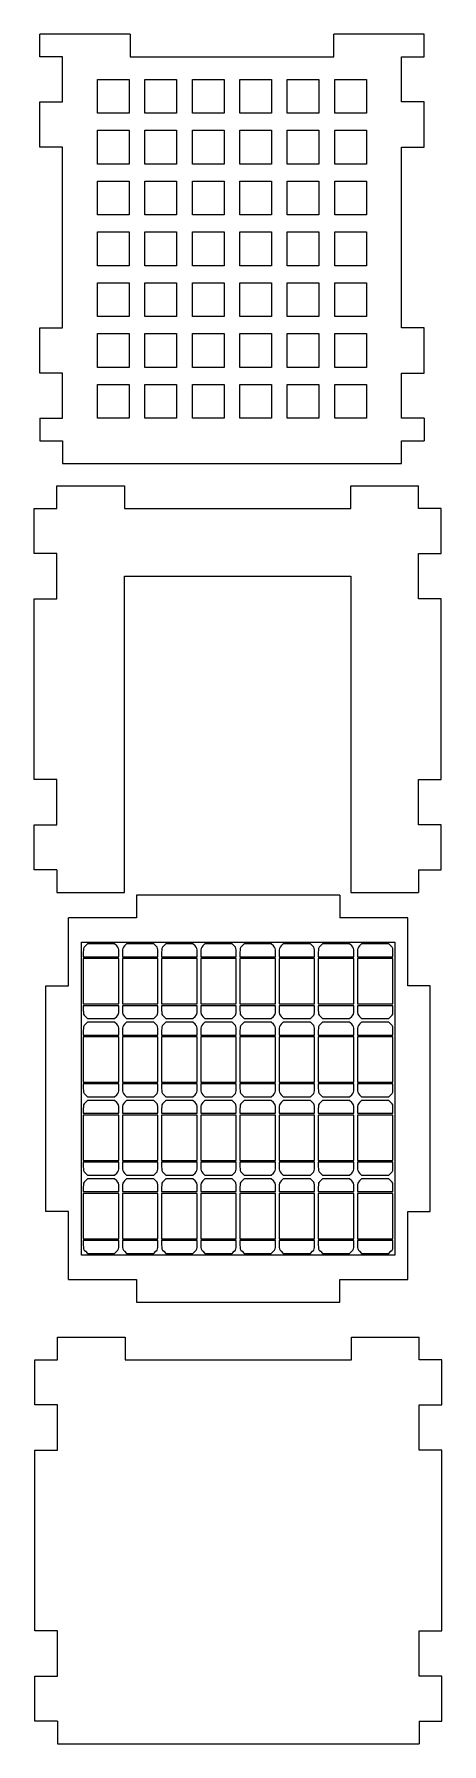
# Model space of a CAD drawing. Header units: millimetres. Extents: x 65 to 155, y -34 to 344.
import ezdxf

# ---------------------------------------------------------------- set-up
doc = ezdxf.new("R2010")
doc.units = ezdxf.units.MM
doc.layers.add('Livello_1', color=7, linetype='CONTINUOUS')

msp = doc.modelspace()

# ---------------------------------------------------------------- linework, layer by layer
at = {"layer": 'Livello_1', "color": 7}
for p, q in [((86.549525, 344.469605), (66.549512, 344.469605)), ((66.549512, 339.469615), (66.549512, 344.469605)), ((86.549525, 344.469605), (86.549525, 339.469615)), ((151.54953, 344.469605), (131.54951, 344.469605)), ((131.54951, 339.469615), (131.54951, 344.469605)), ((151.54953, 339.469615), (151.54953, 344.469605)), ((71.549528, 339.469615), (66.549512, 339.469615)), ((71.549528, 329.469609), (71.549528, 339.469615)), ((86.549525, 339.469615), (131.54951, 339.469615)), ((146.54951, 329.469609), (146.54951, 339.469615)), ((146.54951, 339.469615), (151.54953, 339.469615)), ((79.299005, 334.471244), (86.298995, 334.471244)), ((79.299005, 326.971268), (79.299005, 334.471244)), ((86.298995, 334.471244), (86.298995, 326.971268)), ((89.798981, 334.471244), (96.798972, 334.471244)), ((89.798981, 326.971268), (89.798981, 334.471244)), ((96.798972, 334.471244), (96.798972, 326.971268)), ((100.298984, 334.471244), (107.298975, 334.471244)), ((100.298984, 326.971268), (100.298984, 334.471244)), ((107.298975, 334.471244), (107.298975, 326.971268)), ((110.798934, 334.471244), (117.798925, 334.471244)), ((110.798934, 326.971268), (110.798934, 334.471244)), ((117.798925, 334.471244), (117.798925, 326.971268)), ((121.29891, 334.471244), (128.298901, 334.471244)), ((121.29891, 326.971268), (121.29891, 334.471244)), ((128.298901, 334.471244), (128.298901, 326.971268)), ((131.798886, 334.471244), (138.798877, 334.471244)), ((131.798886, 326.971268), (131.798886, 334.471244)), ((138.798877, 334.471244), (138.798877, 326.971268)), ((66.549512, 319.469602), (66.549512, 329.469609)), ((66.549512, 329.469609), (71.549528, 329.469609)), ((151.54953, 329.469609), (146.54951, 329.469609)), ((151.54953, 319.469602), (151.54953, 329.469609)), ((86.298995, 326.971268), (79.299005, 326.971268)), ((96.798972, 326.971268), (89.798981, 326.971268)), ((107.298975, 326.971268), (100.298984, 326.971268)), ((117.798925, 326.971268), (110.798934, 326.971268)), ((128.298901, 326.971268), (121.29891, 326.971268)), ((138.798877, 326.971268), (131.798886, 326.971268)), ((79.299005, 323.221175), (86.298995, 323.221175)), ((79.299005, 315.721199), (79.299005, 323.221175)), ((86.298995, 323.221175), (86.298995, 315.721199)), ((89.798981, 323.221175), (96.798972, 323.221175)), ((89.798981, 315.721199), (89.798981, 323.221175)), ((96.798972, 323.221175), (96.798972, 315.721199)), ((100.298984, 323.221175), (107.298975, 323.221175)), ((100.298984, 315.721199), (100.298984, 323.221175)), ((107.298975, 323.221175), (107.298975, 315.721199)), ((110.798934, 323.221175), (117.798925, 323.221175)), ((110.798934, 315.721199), (110.798934, 323.221175)), ((117.798925, 323.221175), (117.798925, 315.721199)), ((121.29891, 323.221175), (128.298901, 323.221175)), ((121.29891, 315.721199), (121.29891, 323.221175)), ((128.298901, 323.221175), (128.298901, 315.721199)), ((131.798886, 323.221175), (138.798877, 323.221175)), ((131.798886, 315.721199), (131.798886, 323.221175)), ((138.798877, 323.221175), (138.798877, 315.721199)), ((71.549528, 319.469602), (66.549512, 319.469602)), ((71.549528, 279.469603), (71.549528, 319.469602)), ((146.54951, 279.469603), (146.54951, 319.469602)), ((146.54951, 319.469602), (151.54953, 319.469602)), ((86.298995, 315.721199), (79.299005, 315.721199)), ((96.798972, 315.721199), (89.798981, 315.721199)), ((107.298975, 315.721199), (100.298984, 315.721199)), ((117.798925, 315.721199), (110.798934, 315.721199)), ((128.298901, 315.721199), (121.29891, 315.721199)), ((138.798877, 315.721199), (131.798886, 315.721199)), ((79.299005, 311.97137), (86.298995, 311.97137)), ((79.299005, 304.471394), (79.299005, 311.97137)), ((86.298995, 311.97137), (86.298995, 304.471394)), ((89.798981, 311.97137), (96.798972, 311.97137)), ((89.798981, 304.471394), (89.798981, 311.97137)), ((96.798972, 311.97137), (96.798972, 304.471394)), ((100.298984, 311.97137), (107.298975, 311.97137)), ((100.298984, 304.471394), (100.298984, 311.97137)), ((107.298975, 311.97137), (107.298975, 304.471394)), ((110.798934, 311.97137), (117.798925, 311.97137)), ((110.798934, 304.471394), (110.798934, 311.97137)), ((117.798925, 311.97137), (117.798925, 304.471394)), ((121.29891, 311.97137), (128.298901, 311.97137)), ((121.29891, 304.471394), (121.29891, 311.97137)), ((128.298901, 311.97137), (128.298901, 304.471394)), ((131.798886, 311.97137), (138.798877, 311.97137)), ((131.798886, 304.471394), (131.798886, 311.97137)), ((138.798877, 311.97137), (138.798877, 304.471394)), ((86.298995, 304.471394), (79.299005, 304.471394)), ((96.798972, 304.471394), (89.798981, 304.471394)), ((107.298975, 304.471394), (100.298984, 304.471394)), ((117.798925, 304.471394), (110.798934, 304.471394)), ((128.298901, 304.471394), (121.29891, 304.471394)), ((138.798877, 304.471394), (131.798886, 304.471394)), ((79.299005, 300.721301), (86.298995, 300.721301)), ((79.299005, 293.221325), (79.299005, 300.721301)), ((86.298995, 300.721301), (86.298995, 293.221325)), ((89.798981, 300.721301), (96.798972, 300.721301)), ((89.798981, 293.221325), (89.798981, 300.721301)), ((96.798972, 300.721301), (96.798972, 293.221325)), ((100.298984, 300.721301), (107.298975, 300.721301)), ((100.298984, 293.221325), (100.298984, 300.721301)), ((107.298975, 300.721301), (107.298975, 293.221325)), ((110.798934, 300.721301), (117.798925, 300.721301)), ((110.798934, 293.221325), (110.798934, 300.721301)), ((117.798925, 300.721301), (117.798925, 293.221325)), ((121.29891, 300.721301), (128.298901, 300.721301)), ((121.29891, 293.221325), (121.29891, 300.721301)), ((128.298901, 300.721301), (128.298901, 293.221325)), ((131.798886, 300.721301), (138.798877, 300.721301)), ((131.798886, 293.221325), (131.798886, 300.721301)), ((138.798877, 300.721301), (138.798877, 293.221325)), ((86.298995, 293.221325), (79.299005, 293.221325)), ((96.798972, 293.221325), (89.798981, 293.221325)), ((107.298975, 293.221325), (100.298984, 293.221325)), ((117.798925, 293.221325), (110.798934, 293.221325)), ((128.298901, 293.221325), (121.29891, 293.221325)), ((138.798877, 293.221325), (131.798886, 293.221325)), ((79.299005, 289.471338), (86.298995, 289.471338)), ((79.299005, 281.971362), (79.299005, 289.471338)), ((86.298995, 289.471338), (86.298995, 281.971362)), ((89.798981, 289.471338), (96.798972, 289.471338)), ((89.798981, 281.971362), (89.798981, 289.471338)), ((96.798972, 289.471338), (96.798972, 281.971362)), ((100.298984, 289.471338), (107.298975, 289.471338)), ((100.298984, 281.971362), (100.298984, 289.471338)), ((107.298975, 289.471338), (107.298975, 281.971362)), ((110.798934, 289.471338), (117.798925, 289.471338)), ((110.798934, 281.971362), (110.798934, 289.471338)), ((117.798925, 289.471338), (117.798925, 281.971362)), ((121.29891, 289.471338), (128.298901, 289.471338)), ((121.29891, 281.971362), (121.29891, 289.471338)), ((128.298901, 289.471338), (128.298901, 281.971362)), ((131.798886, 289.471338), (138.798877, 289.471338)), ((131.798886, 281.971362), (131.798886, 289.471338)), ((138.798877, 289.471338), (138.798877, 281.971362)), ((86.298995, 281.971362), (79.299005, 281.971362)), ((96.798972, 281.971362), (89.798981, 281.971362)), ((107.298975, 281.971362), (100.298984, 281.971362)), ((117.798925, 281.971362), (110.798934, 281.971362)), ((128.298901, 281.971362), (121.29891, 281.971362)), ((138.798877, 281.971362), (131.798886, 281.971362)), ((66.549512, 269.469597), (66.549512, 279.469603)), ((66.549512, 279.469603), (71.549528, 279.469603)), ((79.299005, 278.221348), (86.298995, 278.221348)), ((79.299005, 270.721372), (79.299005, 278.221348)), ((86.298995, 278.221348), (86.298995, 270.721372)), ((89.798981, 278.221348), (96.798972, 278.221348)), ((89.798981, 270.721372), (89.798981, 278.221348)), ((96.798972, 278.221348), (96.798972, 270.721372)), ((100.298984, 278.221348), (107.298975, 278.221348)), ((100.298984, 270.721372), (100.298984, 278.221348)), ((107.298975, 278.221348), (107.298975, 270.721372)), ((110.798934, 278.221348), (117.798925, 278.221348)), ((110.798934, 270.721372), (110.798934, 278.221348)), ((117.798925, 278.221348), (117.798925, 270.721372)), ((121.29891, 278.221348), (128.298901, 278.221348)), ((121.29891, 270.721372), (121.29891, 278.221348)), ((128.298901, 278.221348), (128.298901, 270.721372)), ((131.798886, 278.221348), (138.798877, 278.221348)), ((131.798886, 270.721372), (131.798886, 278.221348)), ((138.798877, 278.221348), (138.798877, 270.721372)), ((151.54953, 279.469603), (146.54951, 279.469603)), ((151.54953, 269.469597), (151.54953, 279.469603)), ((71.549528, 269.469597), (66.549512, 269.469597)), ((71.549528, 259.469591), (71.549528, 269.469597)), ((86.298995, 270.721372), (79.299005, 270.721372)), ((96.798972, 270.721372), (89.798981, 270.721372)), ((107.298975, 270.721372), (100.298984, 270.721372)), ((117.798925, 270.721372), (110.798934, 270.721372)), ((128.298901, 270.721372), (121.29891, 270.721372)), ((138.798877, 270.721372), (131.798886, 270.721372)), ((146.54951, 259.469591), (146.54951, 269.469597)), ((146.54951, 269.469597), (151.54953, 269.469597)), ((79.299005, 266.971358), (86.298995, 266.971358)), ((79.299005, 259.471382), (79.299005, 266.971358)), ((86.298995, 266.971358), (86.298995, 259.471382)), ((89.798981, 266.971358), (96.798972, 266.971358)), ((89.798981, 259.471382), (89.798981, 266.971358)), ((96.798972, 266.971358), (96.798972, 259.471382)), ((100.298984, 266.971358), (107.298975, 266.971358)), ((100.298984, 259.471382), (100.298984, 266.971358)), ((107.298975, 266.971358), (107.298975, 259.471382)), ((110.798934, 266.971358), (117.798925, 266.971358)), ((110.798934, 259.471382), (110.798934, 266.971358)), ((117.798925, 266.971358), (117.798925, 259.471382)), ((121.29891, 266.971358), (128.298901, 266.971358)), ((121.29891, 259.471382), (121.29891, 266.971358)), ((128.298901, 266.971358), (128.298901, 259.471382)), ((131.798886, 266.971358), (138.798877, 266.971358)), ((131.798886, 259.471382), (131.798886, 266.971358)), ((138.798877, 266.971358), (138.798877, 259.471382)), ((66.549512, 259.469591), (71.549528, 259.469591)), ((66.549512, 259.469591), (66.549512, 254.469601)), ((86.298995, 259.471382), (79.299005, 259.471382)), ((96.798972, 259.471382), (89.798981, 259.471382)), ((107.298975, 259.471382), (100.298984, 259.471382)), ((117.798925, 259.471382), (110.798934, 259.471382)), ((128.298901, 259.471382), (121.29891, 259.471382)), ((138.798877, 259.471382), (131.798886, 259.471382)), ((151.54953, 259.469591), (146.54951, 259.469591)), ((151.54953, 259.469591), (151.54953, 254.469601)), ((66.549512, 254.469601), (71.549528, 254.469601)), ((71.549528, 254.469601), (71.549528, 249.469611)), ((146.54951, 254.469601), (151.54953, 254.469601)), ((146.54951, 249.469611), (146.54951, 254.469601)), ((71.549528, 249.469611), (146.54951, 249.469611)), ((70.32972, 244.53791), (85.329716, 244.53791)), ((70.32972, 239.537893), (70.32972, 244.53791)), ((85.329716, 244.53791), (85.329716, 239.537893)), ((135.32969, 244.53791), (150.32972, 244.53791)), ((135.32969, 239.537893), (135.32969, 244.53791)), ((150.32972, 239.537893), (150.32972, 244.53791)), ((65.329704, 229.537914), (65.329704, 239.537893)), ((65.329704, 239.537893), (70.32972, 239.537893)), ((85.329716, 239.537893), (135.32969, 239.537893)), ((155.32971, 239.537893), (150.32972, 239.537893)), ((155.32971, 229.537914), (155.32971, 239.537893)), ((70.32972, 229.537914), (65.329704, 229.537914)), ((70.32972, 219.537907), (70.32972, 229.537914)), ((150.32972, 219.537907), (150.32972, 229.537914)), ((150.32972, 229.537914), (155.32971, 229.537914)), ((85.329716, 154.53791), (85.329716, 224.537897)), ((85.329716, 224.537897), (135.32969, 224.537897)), ((135.32969, 224.537897), (135.32969, 154.53791)), ((65.329704, 179.53791), (65.329704, 219.537907)), ((65.329704, 219.537907), (70.32972, 219.537907)), ((155.32971, 219.537907), (150.32972, 219.537907)), ((155.32971, 179.53791), (155.32971, 219.537907)), ((70.32972, 179.53791), (65.329704, 179.53791)), ((70.32972, 169.5379), (70.32972, 179.53791)), ((150.32972, 169.5379), (150.32972, 179.53791)), ((150.32972, 179.53791), (155.32971, 179.53791)), ((65.329704, 159.5379), (65.329704, 169.5379)), ((65.329704, 169.5379), (70.32972, 169.5379)), ((155.32971, 169.5379), (150.32972, 169.5379)), ((155.32971, 159.5379), (155.32971, 169.5379)), ((70.32972, 159.5379), (65.329704, 159.5379)), ((70.32972, 159.5379), (70.32972, 154.53791)), ((150.32972, 159.5379), (155.32971, 159.5379)), ((150.32972, 159.5379), (150.32972, 154.53791)), ((70.32972, 154.53791), (85.329716, 154.53791)), ((132.92047, 153.92476), (87.92048, 153.92476)), ((87.92048, 153.92476), (87.92048, 148.92477)), ((132.92047, 153.92476), (132.92047, 148.92477)), ((135.32969, 154.53791), (150.32972, 154.53791)), ((72.92046, 133.92478), (72.92046, 148.92477)), ((87.92048, 148.92477), (72.92046, 148.92477)), ((147.92047, 148.92477), (132.92047, 148.92477)), ((147.92047, 133.92478), (147.92047, 148.92477)), ((75.774653, 108.92477), (75.774653, 143.57041)), ((75.774653, 143.57041), (110.42028, 143.57041)), ((76.180653, 141.28327), (76.180653, 140.32239)), ((76.180653, 140.32239), (80.105373, 140.32239)), ((77.100933, 143.16441), (76.640813, 142.70427)), ((80.105373, 143.16441), (77.100933, 143.16441)), ((83.109783, 143.16441), (80.105373, 143.16441)), ((80.105373, 140.32239), (84.030073, 140.32239)), ((83.569923, 142.70427), (83.109783, 143.16441)), ((84.030073, 140.32239), (84.030073, 141.28327)), ((84.842063, 141.28327), (84.842063, 140.32239)), ((84.842063, 140.32239), (88.766763, 140.32239)), ((85.762353, 143.16441), (85.302203, 142.70427)), ((88.766763, 143.16441), (85.762353, 143.16441)), ((91.771203, 143.16441), (88.766763, 143.16441)), ((88.766763, 140.32239), (92.691463, 140.32239)), ((92.231343, 142.70427), (91.771203, 143.16441)), ((92.691463, 140.32239), (92.691463, 141.28327)), ((93.503483, 141.28327), (93.503483, 140.32239)), ((93.503483, 140.32239), (97.428173, 140.32239)), ((94.423763, 143.16441), (93.963623, 142.70427)), ((97.428173, 143.16441), (94.423763, 143.16441)), ((100.43259, 143.16441), (97.428173, 143.16441)), ((97.428173, 140.32239), (101.35287, 140.32239)), ((100.89275, 142.70427), (100.43259, 143.16441)), ((101.35287, 140.32239), (101.35287, 141.28327)), ((102.16489, 141.28327), (102.16489, 140.32239)), ((102.16489, 140.32239), (106.08959, 140.32239)), ((103.08517, 143.16441), (102.62503, 142.70427)), ((106.08959, 143.16441), (103.08517, 143.16441)), ((109.09402, 143.16441), (106.08959, 143.16441)), ((106.08959, 140.32239), (110.01429, 140.32239)), ((109.55417, 142.70427), (109.09402, 143.16441)), ((110.01429, 140.32239), (110.01429, 141.28327)), ((110.42028, 143.57041), (145.06592, 143.57041)), ((110.8263, 141.28327), (110.8263, 140.32239)), ((110.8263, 140.32239), (114.751, 140.32239)), ((111.74657, 143.16441), (111.28642, 142.70427)), ((114.751, 143.16441), (111.74657, 143.16441)), ((117.75542, 143.16441), (114.751, 143.16441)), ((114.751, 140.32239), (118.6757, 140.32239)), ((118.21556, 142.70427), (117.75542, 143.16441)), ((118.6757, 140.32239), (118.6757, 141.28327)), ((119.48772, 141.28327), (119.48772, 140.32239)), ((119.48772, 140.32239), (123.41239, 140.32239)), ((120.40798, 143.16441), (119.94784, 142.70427)), ((123.41239, 143.16441), (120.40798, 143.16441)), ((126.41683, 143.16441), (123.41239, 143.16441)), ((123.41239, 140.32239), (127.33712, 140.32239)), ((126.87697, 142.70427), (126.41683, 143.16441)), ((127.33712, 140.32239), (127.33712, 141.28327)), ((128.14911, 141.28327), (128.14911, 140.32239)), ((128.14911, 140.32239), (132.07383, 140.32239)), ((129.06939, 143.16441), (128.60925, 142.70427)), ((132.07383, 143.16441), (129.06939, 143.16441)), ((135.07825, 143.16441), (132.07383, 143.16441)), ((132.07383, 140.32239), (135.99851, 140.32239)), ((135.53839, 142.70427), (135.07825, 143.16441)), ((135.99851, 140.32239), (135.99851, 141.28327)), ((136.81052, 141.28327), (136.81052, 140.32239)), ((136.81052, 140.32239), (140.73522, 140.32239)), ((137.73081, 143.16441), (137.27067, 142.70427)), ((140.73522, 143.16441), (137.73081, 143.16441)), ((143.73966, 143.16441), (140.73522, 143.16441)), ((140.73522, 140.32239), (144.65992, 140.32239)), ((144.19978, 142.70427), (143.73966, 143.16441)), ((144.65992, 140.32239), (144.65992, 141.28327)), ((145.06592, 143.57041), (145.06592, 108.92477)), ((80.105373, 139.91639), (76.180653, 139.91639)), ((76.180653, 139.91639), (76.180653, 134.90902)), ((84.030073, 139.91639), (80.105373, 139.91639)), ((84.030073, 134.90902), (84.030073, 139.91639)), ((88.766763, 139.91639), (84.842063, 139.91639)), ((84.842063, 139.91639), (84.842063, 134.90902)), ((92.691463, 139.91639), (88.766763, 139.91639)), ((92.691463, 134.90902), (92.691463, 139.91639)), ((97.428173, 139.91639), (93.503483, 139.91639)), ((93.503483, 139.91639), (93.503483, 134.90902)), ((101.35287, 139.91639), (97.428173, 139.91639)), ((101.35287, 134.90902), (101.35287, 139.91639)), ((106.08959, 139.91639), (102.16489, 139.91639)), ((102.16489, 139.91639), (102.16489, 134.90902)), ((110.01429, 139.91639), (106.08959, 139.91639)), ((110.01429, 134.90902), (110.01429, 139.91639)), ((114.751, 139.91639), (110.8263, 139.91639)), ((110.8263, 139.91639), (110.8263, 134.90902)), ((118.6757, 139.91639), (114.751, 139.91639)), ((118.6757, 134.90902), (118.6757, 139.91639)), ((123.41239, 139.91639), (119.48772, 139.91639)), ((119.48772, 139.91639), (119.48772, 134.90902)), ((127.33712, 139.91639), (123.41239, 139.91639)), ((127.33712, 134.90902), (127.33712, 139.91639)), ((132.07383, 139.91639), (128.14911, 139.91639)), ((128.14911, 139.91639), (128.14911, 134.90902)), ((135.99851, 139.91639), (132.07383, 139.91639)), ((135.99851, 134.90902), (135.99851, 139.91639)), ((140.73522, 139.91639), (136.81052, 139.91639)), ((136.81052, 139.91639), (136.81052, 134.90902)), ((144.65992, 139.91639), (140.73522, 139.91639)), ((144.65992, 134.90902), (144.65992, 139.91639)), ((67.92047, 83.92477), (67.92047, 133.92478)), ((67.92047, 133.92478), (72.92046, 133.92478)), ((76.180653, 134.90902), (76.180653, 129.90162)), ((84.030073, 129.90162), (84.030073, 134.90902)), ((84.842063, 134.90902), (84.842063, 129.90162)), ((92.691463, 129.90162), (92.691463, 134.90902)), ((93.503483, 134.90902), (93.503483, 129.90162)), ((101.35287, 129.90162), (101.35287, 134.90902)), ((102.16489, 134.90902), (102.16489, 129.90162)), ((110.01429, 129.90162), (110.01429, 134.90902)), ((110.8263, 134.90902), (110.8263, 129.90162)), ((118.6757, 129.90162), (118.6757, 134.90902)), ((119.48772, 134.90902), (119.48772, 129.90162)), ((127.33712, 129.90162), (127.33712, 134.90902)), ((128.14911, 134.90902), (128.14911, 129.90162)), ((135.99851, 129.90162), (135.99851, 134.90902)), ((136.81052, 134.90902), (136.81052, 129.90162)), ((144.65992, 129.90162), (144.65992, 134.90902)), ((152.92046, 133.92478), (147.92047, 133.92478)), ((152.92046, 83.92477), (152.92046, 133.92478)), ((76.180653, 129.90162), (80.105373, 129.90162)), ((80.105373, 129.49562), (76.180653, 129.49562)), ((76.180653, 129.49562), (76.180653, 128.53474)), ((80.105373, 129.90162), (84.030073, 129.90162)), ((84.030073, 129.49562), (80.105373, 129.49562)), ((84.030073, 128.53474), (84.030073, 129.49562)), ((84.842063, 129.90162), (88.766763, 129.90162)), ((88.766763, 129.49562), (84.842063, 129.49562)), ((84.842063, 129.49562), (84.842063, 128.53474)), ((88.766763, 129.90162), (92.691463, 129.90162)), ((92.691463, 129.49562), (88.766763, 129.49562)), ((92.691463, 128.53474), (92.691463, 129.49562)), ((93.503483, 129.90162), (97.428173, 129.90162)), ((97.428173, 129.49562), (93.503483, 129.49562)), ((93.503483, 129.49562), (93.503483, 128.53474)), ((97.428173, 129.90162), (101.35287, 129.90162)), ((101.35287, 129.49562), (97.428173, 129.49562)), ((101.35287, 128.53474), (101.35287, 129.49562)), ((102.16489, 129.90162), (106.08959, 129.90162)), ((106.08959, 129.49562), (102.16489, 129.49562)), ((102.16489, 129.49562), (102.16489, 128.53474)), ((106.08959, 129.90162), (110.01429, 129.90162)), ((110.01429, 129.49562), (106.08959, 129.49562)), ((110.01429, 128.53474), (110.01429, 129.49562)), ((110.8263, 129.90162), (114.751, 129.90162)), ((114.751, 129.49562), (110.8263, 129.49562)), ((110.8263, 129.49562), (110.8263, 128.53474)), ((114.751, 129.90162), (118.6757, 129.90162)), ((118.6757, 129.49562), (114.751, 129.49562)), ((118.6757, 128.53474), (118.6757, 129.49562)), ((119.48772, 129.90162), (123.41239, 129.90162)), ((123.41239, 129.49562), (119.48772, 129.49562)), ((119.48772, 129.49562), (119.48772, 128.53474)), ((123.41239, 129.90162), (127.33712, 129.90162)), ((127.33712, 129.49562), (123.41239, 129.49562)), ((127.33712, 128.53474), (127.33712, 129.49562)), ((128.14911, 129.90162), (132.07383, 129.90162)), ((132.07383, 129.49562), (128.14911, 129.49562)), ((128.14911, 129.49562), (128.14911, 128.53474)), ((132.07383, 129.90162), (135.99851, 129.90162)), ((135.99851, 129.49562), (132.07383, 129.49562)), ((135.99851, 128.53474), (135.99851, 129.49562)), ((136.81052, 129.90162), (140.73522, 129.90162)), ((140.73522, 129.49562), (136.81052, 129.49562)), ((136.81052, 129.49562), (136.81052, 128.53474)), ((140.73522, 129.90162), (144.65992, 129.90162)), ((144.65992, 129.49562), (140.73522, 129.49562)), ((144.65992, 128.53474), (144.65992, 129.49562)), ((76.640813, 127.11374), (77.100933, 126.6536)), ((77.100933, 125.84158), (76.640813, 125.38146)), ((77.100933, 126.6536), (80.105373, 126.6536)), ((80.105373, 125.84158), (77.100933, 125.84158)), ((80.105373, 126.6536), (83.109783, 126.6536)), ((83.109783, 125.84158), (80.105373, 125.84158)), ((83.109783, 126.6536), (83.569923, 127.11374)), ((83.569923, 125.38146), (83.109783, 125.84158)), ((85.302203, 127.11374), (85.762353, 126.6536)), ((85.762353, 125.84158), (85.302203, 125.38146)), ((85.762353, 126.6536), (88.766763, 126.6536)), ((88.766763, 125.84158), (85.762353, 125.84158)), ((88.766763, 126.6536), (91.771203, 126.6536)), ((91.771203, 125.84158), (88.766763, 125.84158)), ((91.771203, 126.6536), (92.231343, 127.11374)), ((92.231343, 125.38146), (91.771203, 125.84158)), ((93.963623, 127.11374), (94.423763, 126.6536)), ((94.423763, 125.84158), (93.963623, 125.38146)), ((94.423763, 126.6536), (97.428173, 126.6536)), ((97.428173, 125.84158), (94.423763, 125.84158)), ((97.428173, 126.6536), (100.43259, 126.6536)), ((100.43259, 125.84158), (97.428173, 125.84158)), ((100.43259, 126.6536), (100.89275, 127.11374)), ((100.89275, 125.38146), (100.43259, 125.84158)), ((102.62503, 127.11374), (103.08517, 126.6536)), ((103.08517, 125.84158), (102.62503, 125.38146)), ((103.08517, 126.6536), (106.08959, 126.6536)), ((106.08959, 125.84158), (103.08517, 125.84158)), ((106.08959, 126.6536), (109.09402, 126.6536)), ((109.09402, 125.84158), (106.08959, 125.84158)), ((109.09402, 126.6536), (109.55417, 127.11374)), ((109.55417, 125.38146), (109.09402, 125.84158)), ((111.28642, 127.11374), (111.74657, 126.6536)), ((111.74657, 125.84158), (111.28642, 125.38146)), ((111.74657, 126.6536), (114.751, 126.6536)), ((114.751, 125.84158), (111.74657, 125.84158)), ((114.751, 126.6536), (117.75542, 126.6536)), ((117.75542, 125.84158), (114.751, 125.84158)), ((117.75542, 126.6536), (118.21556, 127.11374)), ((118.21556, 125.38146), (117.75542, 125.84158)), ((119.94784, 127.11374), (120.40798, 126.6536)), ((120.40798, 125.84158), (119.94784, 125.38146)), ((120.40798, 126.6536), (123.41239, 126.6536)), ((123.41239, 125.84158), (120.40798, 125.84158)), ((123.41239, 126.6536), (126.41683, 126.6536)), ((126.41683, 125.84158), (123.41239, 125.84158)), ((126.41683, 126.6536), (126.87697, 127.11374)), ((126.87697, 125.38146), (126.41683, 125.84158)), ((128.60925, 127.11374), (129.06939, 126.6536)), ((129.06939, 125.84158), (128.60925, 125.38146)), ((129.06939, 126.6536), (132.07383, 126.6536)), ((132.07383, 125.84158), (129.06939, 125.84158)), ((132.07383, 126.6536), (135.07825, 126.6536)), ((135.07825, 125.84158), (132.07383, 125.84158)), ((135.07825, 126.6536), (135.53839, 127.11374)), ((135.53839, 125.38146), (135.07825, 125.84158)), ((137.27067, 127.11374), (137.73081, 126.6536)), ((137.73081, 125.84158), (137.27067, 125.38146)), ((137.73081, 126.6536), (140.73522, 126.6536)), ((140.73522, 125.84158), (137.73081, 125.84158)), ((140.73522, 126.6536), (143.73966, 126.6536)), ((143.73966, 125.84158), (140.73522, 125.84158)), ((143.73966, 126.6536), (144.19978, 127.11374)), ((144.19978, 125.38146), (143.73966, 125.84158)), ((76.180653, 123.96044), (76.180653, 122.99956)), ((76.180653, 122.99956), (80.105373, 122.99956)), ((80.105373, 122.59356), (76.180653, 122.59356)), ((76.180653, 122.59356), (76.180653, 117.58619)), ((80.105373, 122.99956), (84.030073, 122.99956)), ((84.030073, 122.59356), (80.105373, 122.59356)), ((84.030073, 122.99956), (84.030073, 123.96044)), ((84.030073, 117.58619), (84.030073, 122.59356)), ((84.842063, 123.96044), (84.842063, 122.99956)), ((84.842063, 122.99956), (88.766763, 122.99956)), ((88.766763, 122.59356), (84.842063, 122.59356)), ((84.842063, 122.59356), (84.842063, 117.58619)), ((88.766763, 122.99956), (92.691463, 122.99956)), ((92.691463, 122.59356), (88.766763, 122.59356)), ((92.691463, 122.99956), (92.691463, 123.96044)), ((92.691463, 117.58619), (92.691463, 122.59356)), ((93.503483, 123.96044), (93.503483, 122.99956)), ((93.503483, 122.99956), (97.428173, 122.99956)), ((97.428173, 122.59356), (93.503483, 122.59356)), ((93.503483, 122.59356), (93.503483, 117.58619)), ((97.428173, 122.99956), (101.35287, 122.99956)), ((101.35287, 122.59356), (97.428173, 122.59356)), ((101.35287, 122.99956), (101.35287, 123.96044)), ((101.35287, 117.58619), (101.35287, 122.59356)), ((102.16489, 123.96044), (102.16489, 122.99956)), ((102.16489, 122.99956), (106.08959, 122.99956)), ((106.08959, 122.59356), (102.16489, 122.59356)), ((102.16489, 122.59356), (102.16489, 117.58619)), ((106.08959, 122.99956), (110.01429, 122.99956)), ((110.01429, 122.59356), (106.08959, 122.59356)), ((110.01429, 122.99956), (110.01429, 123.96044)), ((110.01429, 117.58619), (110.01429, 122.59356)), ((110.8263, 123.96044), (110.8263, 122.99956)), ((110.8263, 122.99956), (114.751, 122.99956)), ((114.751, 122.59356), (110.8263, 122.59356)), ((110.8263, 122.59356), (110.8263, 117.58619)), ((114.751, 122.99956), (118.6757, 122.99956)), ((118.6757, 122.59356), (114.751, 122.59356)), ((118.6757, 122.99956), (118.6757, 123.96044)), ((118.6757, 117.58619), (118.6757, 122.59356)), ((119.48772, 123.96044), (119.48772, 122.99956)), ((119.48772, 122.99956), (123.41239, 122.99956)), ((123.41239, 122.59356), (119.48772, 122.59356)), ((119.48772, 122.59356), (119.48772, 117.58619)), ((123.41239, 122.99956), (127.33712, 122.99956)), ((127.33712, 122.59356), (123.41239, 122.59356)), ((127.33712, 122.99956), (127.33712, 123.96044)), ((127.33712, 117.58619), (127.33712, 122.59356)), ((128.14911, 123.96044), (128.14911, 122.99956)), ((128.14911, 122.99956), (132.07383, 122.99956)), ((132.07383, 122.59356), (128.14911, 122.59356)), ((128.14911, 122.59356), (128.14911, 117.58619)), ((132.07383, 122.99956), (135.99851, 122.99956)), ((135.99851, 122.59356), (132.07383, 122.59356)), ((135.99851, 122.99956), (135.99851, 123.96044)), ((135.99851, 117.58619), (135.99851, 122.59356)), ((136.81052, 123.96044), (136.81052, 122.99956)), ((136.81052, 122.99956), (140.73522, 122.99956)), ((140.73522, 122.59356), (136.81052, 122.59356)), ((136.81052, 122.59356), (136.81052, 117.58619)), ((140.73522, 122.99956), (144.65992, 122.99956)), ((144.65992, 122.59356), (140.73522, 122.59356)), ((144.65992, 122.99956), (144.65992, 123.96044)), ((144.65992, 117.58619), (144.65992, 122.59356)), ((76.180653, 117.58619), (76.180653, 112.57882)), ((84.030073, 112.57882), (84.030073, 117.58619)), ((84.842063, 117.58619), (84.842063, 112.57882)), ((92.691463, 112.57882), (92.691463, 117.58619)), ((93.503483, 117.58619), (93.503483, 112.57882)), ((101.35287, 112.57882), (101.35287, 117.58619)), ((102.16489, 117.58619), (102.16489, 112.57882)), ((110.01429, 112.57882), (110.01429, 117.58619)), ((110.8263, 117.58619), (110.8263, 112.57882)), ((118.6757, 112.57882), (118.6757, 117.58619)), ((119.48772, 117.58619), (119.48772, 112.57882)), ((127.33712, 112.57882), (127.33712, 117.58619)), ((128.14911, 117.58619), (128.14911, 112.57882)), ((135.99851, 112.57882), (135.99851, 117.58619)), ((136.81052, 117.58619), (136.81052, 112.57882)), ((144.65992, 112.57882), (144.65992, 117.58619)), ((76.180653, 112.57882), (80.105373, 112.57882)), ((80.105373, 112.17282), (76.180653, 112.17282)), ((76.180653, 112.17282), (76.180653, 111.21194)), ((76.640813, 109.79091), (77.100933, 109.33079)), ((80.105373, 112.57882), (84.030073, 112.57882)), ((84.030073, 112.17282), (80.105373, 112.17282)), ((83.109783, 109.33079), (83.569923, 109.79091)), ((84.030073, 111.21194), (84.030073, 112.17282)), ((84.842063, 112.57882), (88.766763, 112.57882)), ((88.766763, 112.17282), (84.842063, 112.17282)), ((84.842063, 112.17282), (84.842063, 111.21194)), ((85.302203, 109.79091), (85.762353, 109.33079)), ((88.766763, 112.57882), (92.691463, 112.57882)), ((92.691463, 112.17282), (88.766763, 112.17282)), ((91.771203, 109.33079), (92.231343, 109.79091)), ((92.691463, 111.21194), (92.691463, 112.17282)), ((93.503483, 112.57882), (97.428173, 112.57882)), ((97.428173, 112.17282), (93.503483, 112.17282)), ((93.503483, 112.17282), (93.503483, 111.21194)), ((93.963623, 109.79091), (94.423763, 109.33079)), ((97.428173, 112.57882), (101.35287, 112.57882)), ((101.35287, 112.17282), (97.428173, 112.17282)), ((100.43259, 109.33079), (100.89275, 109.79091)), ((101.35287, 111.21194), (101.35287, 112.17282)), ((102.16489, 112.57882), (106.08959, 112.57882)), ((106.08959, 112.17282), (102.16489, 112.17282)), ((102.16489, 112.17282), (102.16489, 111.21194)), ((102.62503, 109.79091), (103.08517, 109.33079)), ((106.08959, 112.57882), (110.01429, 112.57882)), ((110.01429, 112.17282), (106.08959, 112.17282)), ((109.09402, 109.33079), (109.55417, 109.79091)), ((110.01429, 111.21194), (110.01429, 112.17282)), ((110.8263, 112.57882), (114.751, 112.57882)), ((114.751, 112.17282), (110.8263, 112.17282)), ((110.8263, 112.17282), (110.8263, 111.21194)), ((111.28642, 109.79091), (111.74657, 109.33079)), ((114.751, 112.57882), (118.6757, 112.57882)), ((118.6757, 112.17282), (114.751, 112.17282)), ((117.75542, 109.33079), (118.21556, 109.79091)), ((118.6757, 111.21194), (118.6757, 112.17282)), ((119.48772, 112.57882), (123.41239, 112.57882)), ((123.41239, 112.17282), (119.48772, 112.17282)), ((119.48772, 112.17282), (119.48772, 111.21194)), ((119.94784, 109.79091), (120.40798, 109.33079)), ((123.41239, 112.57882), (127.33712, 112.57882)), ((127.33712, 112.17282), (123.41239, 112.17282)), ((126.41683, 109.33079), (126.87697, 109.79091)), ((127.33712, 111.21194), (127.33712, 112.17282)), ((128.14911, 112.57882), (132.07383, 112.57882)), ((132.07383, 112.17282), (128.14911, 112.17282)), ((128.14911, 112.17282), (128.14911, 111.21194)), ((128.60925, 109.79091), (129.06939, 109.33079)), ((132.07383, 112.57882), (135.99851, 112.57882)), ((135.99851, 112.17282), (132.07383, 112.17282)), ((135.07825, 109.33079), (135.53839, 109.79091)), ((135.99851, 111.21194), (135.99851, 112.17282)), ((136.81052, 112.57882), (140.73522, 112.57882)), ((140.73522, 112.17282), (136.81052, 112.17282)), ((136.81052, 112.17282), (136.81052, 111.21194)), ((137.27067, 109.79091), (137.73081, 109.33079)), ((140.73522, 112.57882), (144.65992, 112.57882)), ((144.65992, 112.17282), (140.73522, 112.17282)), ((143.73966, 109.33079), (144.19978, 109.79091)), ((144.65992, 111.21194), (144.65992, 112.17282)), ((75.774653, 74.27914), (75.774653, 108.92477)), ((76.180653, 106.63763), (76.180653, 105.67675)), ((77.100933, 108.51878), (76.640813, 108.05864)), ((77.100933, 109.33079), (80.105373, 109.33079)), ((80.105373, 108.51878), (77.100933, 108.51878)), ((80.105373, 109.33079), (83.109783, 109.33079)), ((83.109783, 108.51878), (80.105373, 108.51878)), ((83.569923, 108.05864), (83.109783, 108.51878)), ((84.030073, 105.67675), (84.030073, 106.63763)), ((84.842063, 106.63763), (84.842063, 105.67675)), ((85.762353, 108.51878), (85.302203, 108.05864)), ((85.762353, 109.33079), (88.766763, 109.33079)), ((88.766763, 108.51878), (85.762353, 108.51878)), ((88.766763, 109.33079), (91.771203, 109.33079)), ((91.771203, 108.51878), (88.766763, 108.51878)), ((92.231343, 108.05864), (91.771203, 108.51878)), ((92.691463, 105.67675), (92.691463, 106.63763)), ((93.503483, 106.63763), (93.503483, 105.67675)), ((94.423763, 108.51878), (93.963623, 108.05864)), ((94.423763, 109.33079), (97.428173, 109.33079)), ((97.428173, 108.51878), (94.423763, 108.51878)), ((97.428173, 109.33079), (100.43259, 109.33079)), ((100.43259, 108.51878), (97.428173, 108.51878)), ((100.89275, 108.05864), (100.43259, 108.51878)), ((101.35287, 105.67675), (101.35287, 106.63763)), ((102.16489, 106.63763), (102.16489, 105.67675)), ((103.08517, 108.51878), (102.62503, 108.05864)), ((103.08517, 109.33079), (106.08959, 109.33079)), ((106.08959, 108.51878), (103.08517, 108.51878)), ((106.08959, 109.33079), (109.09402, 109.33079)), ((109.09402, 108.51878), (106.08959, 108.51878)), ((109.55417, 108.05864), (109.09402, 108.51878)), ((110.01429, 105.67675), (110.01429, 106.63763)), ((110.8263, 106.63763), (110.8263, 105.67675)), ((111.74657, 108.51878), (111.28642, 108.05864)), ((111.74657, 109.33079), (114.751, 109.33079)), ((114.751, 108.51878), (111.74657, 108.51878)), ((114.751, 109.33079), (117.75542, 109.33079)), ((117.75542, 108.51878), (114.751, 108.51878)), ((118.21556, 108.05864), (117.75542, 108.51878)), ((118.6757, 105.67675), (118.6757, 106.63763)), ((119.48772, 106.63763), (119.48772, 105.67675)), ((120.40798, 108.51878), (119.94784, 108.05864)), ((120.40798, 109.33079), (123.41239, 109.33079)), ((123.41239, 108.51878), (120.40798, 108.51878)), ((123.41239, 109.33079), (126.41683, 109.33079)), ((126.41683, 108.51878), (123.41239, 108.51878)), ((126.87697, 108.05864), (126.41683, 108.51878)), ((127.33712, 105.67675), (127.33712, 106.63763)), ((128.14911, 106.63763), (128.14911, 105.67675)), ((129.06939, 108.51878), (128.60925, 108.05864)), ((129.06939, 109.33079), (132.07383, 109.33079)), ((132.07383, 108.51878), (129.06939, 108.51878)), ((132.07383, 109.33079), (135.07825, 109.33079)), ((135.07825, 108.51878), (132.07383, 108.51878)), ((135.53839, 108.05864), (135.07825, 108.51878)), ((135.99851, 105.67675), (135.99851, 106.63763)), ((136.81052, 106.63763), (136.81052, 105.67675)), ((137.73081, 108.51878), (137.27067, 108.05864)), ((137.73081, 109.33079), (140.73522, 109.33079)), ((140.73522, 108.51878), (137.73081, 108.51878)), ((140.73522, 109.33079), (143.73966, 109.33079)), ((143.73966, 108.51878), (140.73522, 108.51878)), ((144.19978, 108.05864), (143.73966, 108.51878)), ((144.65992, 105.67675), (144.65992, 106.63763)), ((145.06592, 108.92477), (145.06592, 74.27914)), ((76.180653, 105.67675), (80.105373, 105.67675)), ((80.105373, 105.27075), (76.180653, 105.27075)), ((76.180653, 105.27075), (76.180653, 100.26336)), ((80.105373, 105.67675), (84.030073, 105.67675)), ((84.030073, 105.27075), (80.105373, 105.27075)), ((84.030073, 100.26336), (84.030073, 105.27075)), ((84.842063, 105.67675), (88.766763, 105.67675)), ((88.766763, 105.27075), (84.842063, 105.27075)), ((84.842063, 105.27075), (84.842063, 100.26336)), ((88.766763, 105.67675), (92.691463, 105.67675)), ((92.691463, 105.27075), (88.766763, 105.27075)), ((92.691463, 100.26336), (92.691463, 105.27075)), ((93.503483, 105.67675), (97.428173, 105.67675)), ((97.428173, 105.27075), (93.503483, 105.27075)), ((93.503483, 105.27075), (93.503483, 100.26336)), ((97.428173, 105.67675), (101.35287, 105.67675)), ((101.35287, 105.27075), (97.428173, 105.27075)), ((101.35287, 100.26336), (101.35287, 105.27075)), ((102.16489, 105.67675), (106.08959, 105.67675)), ((106.08959, 105.27075), (102.16489, 105.27075)), ((102.16489, 105.27075), (102.16489, 100.26336)), ((106.08959, 105.67675), (110.01429, 105.67675)), ((110.01429, 105.27075), (106.08959, 105.27075)), ((110.01429, 100.26336), (110.01429, 105.27075)), ((110.8263, 105.67675), (114.751, 105.67675)), ((114.751, 105.27075), (110.8263, 105.27075)), ((110.8263, 105.27075), (110.8263, 100.26336)), ((114.751, 105.67675), (118.6757, 105.67675)), ((118.6757, 105.27075), (114.751, 105.27075)), ((118.6757, 100.26336), (118.6757, 105.27075)), ((119.48772, 105.67675), (123.41239, 105.67675)), ((123.41239, 105.27075), (119.48772, 105.27075)), ((119.48772, 105.27075), (119.48772, 100.26336)), ((123.41239, 105.67675), (127.33712, 105.67675)), ((127.33712, 105.27075), (123.41239, 105.27075)), ((127.33712, 100.26336), (127.33712, 105.27075)), ((128.14911, 105.67675), (132.07383, 105.67675)), ((132.07383, 105.27075), (128.14911, 105.27075)), ((128.14911, 105.27075), (128.14911, 100.26336)), ((132.07383, 105.67675), (135.99851, 105.67675)), ((135.99851, 105.27075), (132.07383, 105.27075)), ((135.99851, 100.26336), (135.99851, 105.27075)), ((136.81052, 105.67675), (140.73522, 105.67675)), ((140.73522, 105.27075), (136.81052, 105.27075)), ((136.81052, 105.27075), (136.81052, 100.26336)), ((140.73522, 105.67675), (144.65992, 105.67675)), ((144.65992, 105.27075), (140.73522, 105.27075)), ((144.65992, 100.26336), (144.65992, 105.27075)), ((76.180653, 100.26336), (76.180653, 95.25599)), ((84.030073, 95.25599), (84.030073, 100.26336)), ((84.842063, 100.26336), (84.842063, 95.25599)), ((92.691463, 95.25599), (92.691463, 100.26336)), ((93.503483, 100.26336), (93.503483, 95.25599)), ((101.35287, 95.25599), (101.35287, 100.26336)), ((102.16489, 100.26336), (102.16489, 95.25599)), ((110.01429, 95.25599), (110.01429, 100.26336)), ((110.8263, 100.26336), (110.8263, 95.25599)), ((118.6757, 95.25599), (118.6757, 100.26336)), ((119.48772, 100.26336), (119.48772, 95.25599)), ((127.33712, 95.25599), (127.33712, 100.26336)), ((128.14911, 100.26336), (128.14911, 95.25599)), ((135.99851, 95.25599), (135.99851, 100.26336)), ((136.81052, 100.26336), (136.81052, 95.25599)), ((144.65992, 95.25599), (144.65992, 100.26336)), ((76.180653, 95.25599), (80.105373, 95.25599)), ((80.105373, 94.84999), (76.180653, 94.84999)), ((76.180653, 94.84999), (76.180653, 93.88911)), ((80.105373, 95.25599), (84.030073, 95.25599)), ((84.030073, 94.84999), (80.105373, 94.84999)), ((84.030073, 93.88911), (84.030073, 94.84999)), ((84.842063, 95.25599), (88.766763, 95.25599)), ((88.766763, 94.84999), (84.842063, 94.84999)), ((84.842063, 94.84999), (84.842063, 93.88911)), ((88.766763, 95.25599), (92.691463, 95.25599)), ((92.691463, 94.84999), (88.766763, 94.84999)), ((92.691463, 93.88911), (92.691463, 94.84999)), ((93.503483, 95.25599), (97.428173, 95.25599)), ((97.428173, 94.84999), (93.503483, 94.84999)), ((93.503483, 94.84999), (93.503483, 93.88911)), ((97.428173, 95.25599), (101.35287, 95.25599)), ((101.35287, 94.84999), (97.428173, 94.84999)), ((101.35287, 93.88911), (101.35287, 94.84999)), ((102.16489, 95.25599), (106.08959, 95.25599)), ((106.08959, 94.84999), (102.16489, 94.84999)), ((102.16489, 94.84999), (102.16489, 93.88911)), ((106.08959, 95.25599), (110.01429, 95.25599)), ((110.01429, 94.84999), (106.08959, 94.84999)), ((110.01429, 93.88911), (110.01429, 94.84999)), ((110.8263, 95.25599), (114.751, 95.25599)), ((114.751, 94.84999), (110.8263, 94.84999)), ((110.8263, 94.84999), (110.8263, 93.88911)), ((114.751, 95.25599), (118.6757, 95.25599)), ((118.6757, 94.84999), (114.751, 94.84999)), ((118.6757, 93.88911), (118.6757, 94.84999)), ((119.48772, 95.25599), (123.41239, 95.25599)), ((123.41239, 94.84999), (119.48772, 94.84999)), ((119.48772, 94.84999), (119.48772, 93.88911)), ((123.41239, 95.25599), (127.33712, 95.25599)), ((127.33712, 94.84999), (123.41239, 94.84999)), ((127.33712, 93.88911), (127.33712, 94.84999)), ((128.14911, 95.25599), (132.07383, 95.25599)), ((132.07383, 94.84999), (128.14911, 94.84999)), ((128.14911, 94.84999), (128.14911, 93.88911)), ((132.07383, 95.25599), (135.99851, 95.25599)), ((135.99851, 94.84999), (132.07383, 94.84999)), ((135.99851, 93.88911), (135.99851, 94.84999)), ((136.81052, 95.25599), (140.73522, 95.25599)), ((140.73522, 94.84999), (136.81052, 94.84999)), ((136.81052, 94.84999), (136.81052, 93.88911)), ((140.73522, 95.25599), (144.65992, 95.25599)), ((144.65992, 94.84999), (140.73522, 94.84999)), ((144.65992, 93.88911), (144.65992, 94.84999)), ((76.640813, 92.46811), (77.100933, 92.00797)), ((77.100933, 91.19597), (76.640813, 90.73581)), ((77.100933, 92.00797), (80.105373, 92.00797)), ((80.105373, 91.19597), (77.100933, 91.19597)), ((80.105373, 92.00797), (83.109783, 92.00797)), ((83.109783, 91.19597), (80.105373, 91.19597)), ((83.109783, 92.00797), (83.569923, 92.46811)), ((83.569923, 90.73581), (83.109783, 91.19597)), ((85.302203, 92.46811), (85.762353, 92.00797)), ((85.762353, 91.19597), (85.302203, 90.73581)), ((85.762353, 92.00797), (88.766763, 92.00797)), ((88.766763, 91.19597), (85.762353, 91.19597)), ((88.766763, 92.00797), (91.771203, 92.00797)), ((91.771203, 91.19597), (88.766763, 91.19597)), ((91.771203, 92.00797), (92.231343, 92.46811)), ((92.231343, 90.73581), (91.771203, 91.19597)), ((93.963623, 92.46811), (94.423763, 92.00797)), ((94.423763, 91.19597), (93.963623, 90.73581)), ((94.423763, 92.00797), (97.428173, 92.00797)), ((97.428173, 91.19597), (94.423763, 91.19597)), ((97.428173, 92.00797), (100.43259, 92.00797)), ((100.43259, 91.19597), (97.428173, 91.19597)), ((100.43259, 92.00797), (100.89275, 92.46811)), ((100.89275, 90.73581), (100.43259, 91.19597)), ((102.62503, 92.46811), (103.08517, 92.00797)), ((103.08517, 91.19597), (102.62503, 90.73581)), ((103.08517, 92.00797), (106.08959, 92.00797)), ((106.08959, 91.19597), (103.08517, 91.19597)), ((106.08959, 92.00797), (109.09402, 92.00797)), ((109.09402, 91.19597), (106.08959, 91.19597)), ((109.09402, 92.00797), (109.55417, 92.46811)), ((109.55417, 90.73581), (109.09402, 91.19597)), ((111.28642, 92.46811), (111.74657, 92.00797)), ((111.74657, 91.19597), (111.28642, 90.73581)), ((111.74657, 92.00797), (114.751, 92.00797)), ((114.751, 91.19597), (111.74657, 91.19597)), ((114.751, 92.00797), (117.75542, 92.00797)), ((117.75542, 91.19597), (114.751, 91.19597)), ((117.75542, 92.00797), (118.21556, 92.46811)), ((118.21556, 90.73581), (117.75542, 91.19597)), ((119.94784, 92.46811), (120.40798, 92.00797)), ((120.40798, 91.19597), (119.94784, 90.73581)), ((120.40798, 92.00797), (123.41239, 92.00797)), ((123.41239, 91.19597), (120.40798, 91.19597)), ((123.41239, 92.00797), (126.41683, 92.00797)), ((126.41683, 91.19597), (123.41239, 91.19597)), ((126.41683, 92.00797), (126.87697, 92.46811)), ((126.87697, 90.73581), (126.41683, 91.19597)), ((128.60925, 92.46811), (129.06939, 92.00797)), ((129.06939, 91.19597), (128.60925, 90.73581)), ((129.06939, 92.00797), (132.07383, 92.00797)), ((132.07383, 91.19597), (129.06939, 91.19597)), ((132.07383, 92.00797), (135.07825, 92.00797)), ((135.07825, 91.19597), (132.07383, 91.19597)), ((135.07825, 92.00797), (135.53839, 92.46811)), ((135.53839, 90.73581), (135.07825, 91.19597)), ((137.27067, 92.46811), (137.73081, 92.00797)), ((137.73081, 91.19597), (137.27067, 90.73581)), ((137.73081, 92.00797), (140.73522, 92.00797)), ((140.73522, 91.19597), (137.73081, 91.19597)), ((140.73522, 92.00797), (143.73966, 92.00797)), ((143.73966, 91.19597), (140.73522, 91.19597)), ((143.73966, 92.00797), (144.19978, 92.46811)), ((144.19978, 90.73581), (143.73966, 91.19597)), ((76.180653, 89.31481), (76.180653, 88.35392)), ((76.180653, 88.35392), (80.105373, 88.35392)), ((80.105373, 87.94793), (76.180653, 87.94793)), ((76.180653, 87.94793), (76.180653, 82.94055)), ((80.105373, 88.35392), (84.030073, 88.35392)), ((84.030073, 87.94793), (80.105373, 87.94793)), ((84.030073, 88.35392), (84.030073, 89.31481)), ((84.030073, 82.94055), (84.030073, 87.94793)), ((84.842063, 89.31481), (84.842063, 88.35392)), ((84.842063, 88.35392), (88.766763, 88.35392)), ((88.766763, 87.94793), (84.842063, 87.94793)), ((84.842063, 87.94793), (84.842063, 82.94055)), ((88.766763, 88.35392), (92.691463, 88.35392)), ((92.691463, 87.94793), (88.766763, 87.94793)), ((92.691463, 88.35392), (92.691463, 89.31481)), ((92.691463, 82.94055), (92.691463, 87.94793)), ((93.503483, 89.31481), (93.503483, 88.35392)), ((93.503483, 88.35392), (97.428173, 88.35392)), ((97.428173, 87.94793), (93.503483, 87.94793)), ((93.503483, 87.94793), (93.503483, 82.94055)), ((97.428173, 88.35392), (101.35287, 88.35392)), ((101.35287, 87.94793), (97.428173, 87.94793)), ((101.35287, 88.35392), (101.35287, 89.31481)), ((101.35287, 82.94055), (101.35287, 87.94793)), ((102.16489, 89.31481), (102.16489, 88.35392)), ((102.16489, 88.35392), (106.08959, 88.35392)), ((106.08959, 87.94793), (102.16489, 87.94793)), ((102.16489, 87.94793), (102.16489, 82.94055)), ((106.08959, 88.35392), (110.01429, 88.35392)), ((110.01429, 87.94793), (106.08959, 87.94793)), ((110.01429, 88.35392), (110.01429, 89.31481)), ((110.01429, 82.94055), (110.01429, 87.94793)), ((110.8263, 89.31481), (110.8263, 88.35392)), ((110.8263, 88.35392), (114.751, 88.35392)), ((114.751, 87.94793), (110.8263, 87.94793)), ((110.8263, 87.94793), (110.8263, 82.94055)), ((114.751, 88.35392), (118.6757, 88.35392)), ((118.6757, 87.94793), (114.751, 87.94793)), ((118.6757, 88.35392), (118.6757, 89.31481)), ((118.6757, 82.94055), (118.6757, 87.94793)), ((119.48772, 89.31481), (119.48772, 88.35392)), ((119.48772, 88.35392), (123.41239, 88.35392)), ((123.41239, 87.94793), (119.48772, 87.94793)), ((119.48772, 87.94793), (119.48772, 82.94055)), ((123.41239, 88.35392), (127.33712, 88.35392)), ((127.33712, 87.94793), (123.41239, 87.94793)), ((127.33712, 88.35392), (127.33712, 89.31481)), ((127.33712, 82.94055), (127.33712, 87.94793)), ((128.14911, 89.31481), (128.14911, 88.35392)), ((128.14911, 88.35392), (132.07383, 88.35392)), ((132.07383, 87.94793), (128.14911, 87.94793)), ((128.14911, 87.94793), (128.14911, 82.94055)), ((132.07383, 88.35392), (135.99851, 88.35392)), ((135.99851, 87.94793), (132.07383, 87.94793)), ((135.99851, 88.35392), (135.99851, 89.31481)), ((135.99851, 82.94055), (135.99851, 87.94793)), ((136.81052, 89.31481), (136.81052, 88.35392)), ((136.81052, 88.35392), (140.73522, 88.35392)), ((140.73522, 87.94793), (136.81052, 87.94793)), ((136.81052, 87.94793), (136.81052, 82.94055)), ((140.73522, 88.35392), (144.65992, 88.35392)), ((144.65992, 87.94793), (140.73522, 87.94793)), ((144.65992, 88.35392), (144.65992, 89.31481)), ((144.65992, 82.94055), (144.65992, 87.94793)), ((72.92046, 83.92477), (67.92047, 83.92477)), ((72.92046, 68.92477), (72.92046, 83.92477)), ((147.92047, 68.92477), (147.92047, 83.92477)), ((147.92047, 83.92477), (152.92046, 83.92477)), ((76.180653, 82.94055), (76.180653, 77.93318)), ((84.030073, 77.93318), (84.030073, 82.94055)), ((84.842063, 82.94055), (84.842063, 77.93318)), ((92.691463, 77.93318), (92.691463, 82.94055)), ((93.503483, 82.94055), (93.503483, 77.93318)), ((101.35287, 77.93318), (101.35287, 82.94055)), ((102.16489, 82.94055), (102.16489, 77.93318)), ((110.01429, 77.93318), (110.01429, 82.94055)), ((110.8263, 82.94055), (110.8263, 77.93318)), ((118.6757, 77.93318), (118.6757, 82.94055)), ((119.48772, 82.94055), (119.48772, 77.93318)), ((127.33712, 77.93318), (127.33712, 82.94055)), ((128.14911, 82.94055), (128.14911, 77.93318)), ((135.99851, 77.93318), (135.99851, 82.94055)), ((136.81052, 82.94055), (136.81052, 77.93318)), ((144.65992, 77.93318), (144.65992, 82.94055)), ((76.180653, 77.93318), (80.105373, 77.93318)), ((80.105353, 77.52716), (76.180653, 77.52716)), ((76.180653, 77.52716), (76.180653, 76.5663)), ((84.030073, 77.52716), (80.105353, 77.52716)), ((80.105373, 77.93318), (84.030073, 77.93318)), ((84.030073, 76.5663), (84.030073, 77.52716)), ((84.842063, 77.93318), (88.766763, 77.93318)), ((88.766763, 77.52716), (84.842063, 77.52716)), ((84.842063, 77.52716), (84.842063, 76.5663)), ((88.766763, 77.93318), (92.691463, 77.93318)), ((92.691463, 77.52716), (88.766763, 77.52716)), ((92.691463, 76.5663), (92.691463, 77.52716)), ((93.503483, 77.93318), (97.428173, 77.93318)), ((97.428173, 77.52716), (93.503483, 77.52716)), ((93.503483, 77.52716), (93.503483, 76.5663)), ((97.428173, 77.93318), (101.35287, 77.93318)), ((101.35287, 77.52716), (97.428173, 77.52716)), ((101.35287, 76.5663), (101.35287, 77.52716)), ((102.16489, 77.93318), (106.08959, 77.93318)), ((106.08959, 77.52716), (102.16489, 77.52716)), ((102.16489, 77.52716), (102.16489, 76.5663)), ((106.08959, 77.93318), (110.01429, 77.93318)), ((110.01429, 77.52716), (106.08959, 77.52716)), ((110.01429, 76.5663), (110.01429, 77.52716)), ((110.8263, 77.93318), (114.751, 77.93318)), ((114.751, 77.52716), (110.8263, 77.52716)), ((110.8263, 77.52716), (110.8263, 76.5663)), ((114.751, 77.93318), (118.6757, 77.93318)), ((118.67568, 77.52716), (114.751, 77.52716)), ((118.67568, 76.5663), (118.67568, 77.52716)), ((123.41239, 77.52716), (119.4877, 77.52716)), ((119.4877, 77.52716), (119.4877, 76.5663)), ((119.48772, 77.93318), (123.41239, 77.93318)), ((123.41239, 77.93318), (127.33712, 77.93318)), ((127.33712, 77.52716), (123.41239, 77.52716)), ((127.33712, 76.5663), (127.33712, 77.52716)), ((128.14911, 77.93318), (132.07383, 77.93318)), ((132.07383, 77.52716), (128.14911, 77.52716)), ((128.14911, 77.52716), (128.14911, 76.5663)), ((132.07383, 77.93318), (135.99851, 77.93318)), ((135.99851, 77.52716), (132.07383, 77.52716)), ((135.99851, 76.5663), (135.99851, 77.52716)), ((136.81052, 77.93318), (140.73522, 77.93318)), ((140.73522, 77.52716), (136.81052, 77.52716)), ((136.81052, 77.52716), (136.81052, 76.5663)), ((140.73522, 77.93318), (144.65992, 77.93318)), ((144.65992, 77.52716), (140.73522, 77.52716)), ((144.65992, 76.5663), (144.65992, 77.52716)), ((110.42028, 74.27914), (75.774653, 74.27914)), ((76.640793, 75.14528), (77.100933, 74.68514)), ((77.100933, 74.68514), (80.105353, 74.68514)), ((80.105353, 74.68514), (83.109783, 74.68514)), ((83.109783, 74.68514), (83.569903, 75.14528)), ((85.302203, 75.14528), (85.762323, 74.68514)), ((85.762323, 74.68514), (88.766763, 74.68514)), ((88.766763, 74.68514), (91.771183, 74.68514)), ((91.771183, 74.68514), (92.231323, 75.14528)), ((93.963623, 75.14528), (94.423763, 74.68514)), ((94.423763, 74.68514), (97.428173, 74.68514)), ((97.428173, 74.68514), (100.43259, 74.68514)), ((100.43259, 74.68514), (100.89273, 75.14528)), ((102.62503, 75.14528), (103.08515, 74.68514)), ((103.08515, 74.68514), (106.08959, 74.68514)), ((106.08959, 74.68514), (109.094, 74.68514)), ((109.094, 74.68514), (109.55415, 75.14528)), ((145.06592, 74.27914), (110.42028, 74.27914)), ((111.28642, 75.14528), (111.74657, 74.68514)), ((111.74657, 74.68514), (114.751, 74.68514)), ((114.751, 74.68514), (117.75542, 74.68514)), ((117.75542, 74.68514), (118.21556, 75.14528)), ((119.94784, 75.14528), (120.40798, 74.68514)), ((120.40798, 74.68514), (123.41239, 74.68514)), ((123.41239, 74.68514), (126.41681, 74.68514)), ((126.41681, 74.68514), (126.87697, 75.14528)), ((128.60925, 75.14528), (129.06939, 74.68514)), ((129.06939, 74.68514), (132.07381, 74.68514)), ((132.07381, 74.68514), (135.07822, 74.68514)), ((135.07822, 74.68514), (135.53839, 75.14528)), ((137.27067, 75.14528), (137.73081, 74.68514)), ((137.73081, 74.68514), (140.73522, 74.68514)), ((140.73522, 74.68514), (143.73966, 74.68514)), ((143.73966, 74.68514), (144.19978, 75.14528)), ((72.92046, 68.92477), (87.92048, 68.92477)), ((87.92048, 68.92477), (87.92048, 63.92479)), ((132.92047, 63.92479), (132.92047, 68.92477)), ((132.92047, 68.92477), (147.92047, 68.92477)), ((87.92048, 63.92479), (132.92047, 63.92479)), ((70.454259, 56.16387), (85.454256, 56.16387)), ((70.454259, 51.16388), (70.454259, 56.16387)), ((85.454256, 56.16387), (85.454256, 51.16388)), ((135.45426, 56.16387), (150.45426, 56.16387)), ((135.45426, 51.16388), (135.45426, 56.16387)), ((150.45426, 51.16388), (150.45426, 56.16387)), ((65.454269, 41.16387), (65.454269, 51.16388)), ((65.454269, 51.16388), (70.454259, 51.16388)), ((85.454256, 51.16388), (135.45426, 51.16388)), ((155.45427, 51.16388), (150.45426, 51.16388)), ((155.45427, 41.16387), (155.45427, 51.16388)), ((70.454259, 41.16387), (65.454269, 41.16387)), ((70.454259, 31.16386), (70.454259, 41.16387)), ((150.45426, 31.16386), (150.45426, 41.16387)), ((150.45426, 41.16387), (155.45427, 41.16387)), ((65.454269, -8.83614), (65.454269, 31.16386)), ((65.454269, 31.16386), (70.454259, 31.16386)), ((155.45427, 31.16386), (150.45426, 31.16386)), ((155.45427, -8.83614), (155.45427, 31.16386)), ((70.454259, -8.83614), (65.454269, -8.83614)), ((70.454259, -18.83614), (70.454259, -8.83614)), ((150.45426, -18.83614), (150.45426, -8.83614)), ((150.45426, -8.83614), (155.45427, -8.83614)), ((65.454269, -28.83612), (65.454269, -18.83614)), ((65.454269, -18.83614), (70.454259, -18.83614)), ((155.45427, -18.83614), (150.45426, -18.83614)), ((155.45427, -28.83612), (155.45427, -18.83614)), ((70.454259, -28.83612), (65.454269, -28.83612)), ((70.454259, -28.83612), (70.454259, -33.83614)), ((150.45426, -28.83612), (155.45427, -28.83612)), ((150.45426, -28.83612), (150.45426, -33.83614)), ((70.454259, -33.83614), (85.454256, -33.83614)), ((85.454256, -33.83614), (135.45426, -33.83614)), ((135.45426, -33.83614), (150.45426, -33.83614))]:
    msp.add_line(p, q, dxfattribs=at)
for points in [[(76.640813, 142.70427), (76.203923, 142.26738), (76.180653, 142.19558), (76.180653, 141.28327)], [(84.030073, 141.28327), (84.030073, 142.19558), (84.006773, 142.26738), (83.569923, 142.70427)], [(85.302203, 142.70427), (84.865323, 142.26738), (84.842063, 142.19558), (84.842063, 141.28327)], [(92.691463, 141.28327), (92.691463, 142.19558), (92.668163, 142.26738), (92.231343, 142.70427)], [(93.963623, 142.70427), (93.526733, 142.26738), (93.503483, 142.19558), (93.503483, 141.28327)], [(101.35287, 141.28327), (101.35287, 142.19558), (101.32957, 142.26738), (100.89275, 142.70427)], [(102.62503, 142.70427), (102.18815, 142.26738), (102.16489, 142.19558), (102.16489, 141.28327)], [(110.01429, 141.28327), (110.01429, 142.19558), (109.99099, 142.26738), (109.55417, 142.70427)], [(111.28642, 142.70427), (110.84956, 142.26738), (110.8263, 142.19558), (110.8263, 141.28327)], [(118.6757, 141.28327), (118.6757, 142.19558), (118.6524, 142.26738), (118.21556, 142.70427)], [(119.94784, 142.70427), (119.51095, 142.26738), (119.48772, 142.19558), (119.48772, 141.28327)], [(127.33712, 141.28327), (127.33712, 142.19558), (127.31382, 142.26738), (126.87697, 142.70427)], [(128.60925, 142.70427), (128.17237, 142.26738), (128.14911, 142.19558), (128.14911, 141.28327)], [(135.99851, 141.28327), (135.99851, 142.19558), (135.97521, 142.26738), (135.53839, 142.70427)], [(137.27067, 142.70427), (136.83378, 142.26738), (136.81052, 142.19558), (136.81052, 141.28327)], [(144.65992, 141.28327), (144.65992, 142.19558), (144.63662, 142.26738), (144.19978, 142.70427)], [(76.180653, 128.53474), (76.180653, 127.62243), (76.203953, 127.55063), (76.640813, 127.11374)], [(76.640813, 125.38146), (76.203923, 124.94458), (76.180653, 124.87275), (76.180653, 123.96044)], [(83.569923, 127.11374), (84.006813, 127.55063), (84.030073, 127.62243), (84.030073, 128.53474)], [(84.030073, 123.96044), (84.030073, 124.87275), (84.006773, 124.94458), (83.569923, 125.38146)], [(84.842063, 128.53474), (84.842063, 127.62243), (84.865363, 127.55063), (85.302203, 127.11374)], [(85.302203, 125.38146), (84.865323, 124.94458), (84.842063, 124.87275), (84.842063, 123.96044)], [(92.231343, 127.11374), (92.668223, 127.55063), (92.691463, 127.62243), (92.691463, 128.53474)], [(92.691463, 123.96044), (92.691463, 124.87275), (92.668163, 124.94458), (92.231343, 125.38146)], [(93.503483, 128.53474), (93.503483, 127.62243), (93.526783, 127.55063), (93.963623, 127.11374)], [(93.963623, 125.38146), (93.526733, 124.94458), (93.503483, 124.87275), (93.503483, 123.96044)], [(100.89275, 127.11374), (101.32964, 127.55063), (101.35287, 127.62243), (101.35287, 128.53474)], [(101.35287, 123.96044), (101.35287, 124.87275), (101.32957, 124.94458), (100.89275, 125.38146)], [(102.16489, 128.53474), (102.16489, 127.62243), (102.18819, 127.55063), (102.62503, 127.11374)], [(102.62503, 125.38146), (102.18815, 124.94458), (102.16489, 124.87275), (102.16489, 123.96044)], [(109.55417, 127.11374), (109.99105, 127.55063), (110.01429, 127.62243), (110.01429, 128.53474)], [(110.01429, 123.96044), (110.01429, 124.87275), (109.99099, 124.94458), (109.55417, 125.38146)], [(110.8263, 128.53474), (110.8263, 127.62243), (110.8496, 127.55063), (111.28642, 127.11374)], [(111.28642, 125.38146), (110.84956, 124.94458), (110.8263, 124.87275), (110.8263, 123.96044)], [(118.21556, 127.11374), (118.65244, 127.55063), (118.6757, 127.62243), (118.6757, 128.53474)], [(118.6757, 123.96044), (118.6757, 124.87275), (118.6524, 124.94458), (118.21556, 125.38146)], [(119.48772, 128.53474), (119.48772, 127.62243), (119.51102, 127.55063), (119.94784, 127.11374)], [(119.94784, 125.38146), (119.51095, 124.94458), (119.48772, 124.87275), (119.48772, 123.96044)], [(126.87697, 127.11374), (127.31386, 127.55063), (127.33712, 127.62243), (127.33712, 128.53474)], [(127.33712, 123.96044), (127.33712, 124.87275), (127.31382, 124.94458), (126.87697, 125.38146)], [(128.14911, 128.53474), (128.14911, 127.62243), (128.17241, 127.55063), (128.60925, 127.11374)], [(128.60925, 125.38146), (128.17237, 124.94458), (128.14911, 124.87275), (128.14911, 123.96044)], [(135.53839, 127.11374), (135.97527, 127.55063), (135.99851, 127.62243), (135.99851, 128.53474)], [(135.99851, 123.96044), (135.99851, 124.87275), (135.97521, 124.94458), (135.53839, 125.38146)], [(136.81052, 128.53474), (136.81052, 127.62243), (136.83382, 127.55063), (137.27067, 127.11374)], [(137.27067, 125.38146), (136.83378, 124.94458), (136.81052, 124.87275), (136.81052, 123.96044)], [(144.19978, 127.11374), (144.63667, 127.55063), (144.65992, 127.62243), (144.65992, 128.53474)], [(144.65992, 123.96044), (144.65992, 124.87275), (144.63662, 124.94458), (144.19978, 125.38146)], [(76.180653, 111.21194), (76.180653, 110.29962), (76.203953, 110.2278), (76.640813, 109.79091)], [(83.569923, 109.79091), (84.006813, 110.2278), (84.030073, 110.29962), (84.030073, 111.21194)], [(84.842063, 111.21194), (84.842063, 110.29962), (84.865363, 110.2278), (85.302203, 109.79091)], [(92.231343, 109.79091), (92.668223, 110.2278), (92.691463, 110.29962), (92.691463, 111.21194)], [(93.503483, 111.21194), (93.503483, 110.29962), (93.526783, 110.2278), (93.963623, 109.79091)], [(100.89275, 109.79091), (101.32964, 110.2278), (101.35287, 110.29962), (101.35287, 111.21194)], [(102.16489, 111.21194), (102.16489, 110.29962), (102.18819, 110.2278), (102.62503, 109.79091)], [(109.55417, 109.79091), (109.99105, 110.2278), (110.01429, 110.29962), (110.01429, 111.21194)], [(110.8263, 111.21194), (110.8263, 110.29962), (110.8496, 110.2278), (111.28642, 109.79091)], [(118.21556, 109.79091), (118.65244, 110.2278), (118.6757, 110.29962), (118.6757, 111.21194)], [(119.48772, 111.21194), (119.48772, 110.29962), (119.51102, 110.2278), (119.94784, 109.79091)], [(126.87697, 109.79091), (127.31386, 110.2278), (127.33712, 110.29962), (127.33712, 111.21194)], [(128.14911, 111.21194), (128.14911, 110.29962), (128.17241, 110.2278), (128.60925, 109.79091)], [(135.53839, 109.79091), (135.97527, 110.2278), (135.99851, 110.29962), (135.99851, 111.21194)], [(136.81052, 111.21194), (136.81052, 110.29962), (136.83382, 110.2278), (137.27067, 109.79091)], [(144.19978, 109.79091), (144.63667, 110.2278), (144.65992, 110.29962), (144.65992, 111.21194)], [(76.640813, 108.05864), (76.203923, 107.62175), (76.180653, 107.54995), (76.180653, 106.63763)], [(84.030073, 106.63763), (84.030073, 107.54995), (84.006773, 107.62175), (83.569923, 108.05864)], [(85.302203, 108.05864), (84.865323, 107.62175), (84.842063, 107.54995), (84.842063, 106.63763)], [(92.691463, 106.63763), (92.691463, 107.54995), (92.668163, 107.62175), (92.231343, 108.05864)], [(93.963623, 108.05864), (93.526733, 107.62175), (93.503483, 107.54995), (93.503483, 106.63763)], [(101.35287, 106.63763), (101.35287, 107.54995), (101.32957, 107.62175), (100.89275, 108.05864)], [(102.62503, 108.05864), (102.18815, 107.62175), (102.16489, 107.54995), (102.16489, 106.63763)], [(110.01429, 106.63763), (110.01429, 107.54995), (109.99099, 107.62175), (109.55417, 108.05864)], [(111.28642, 108.05864), (110.84956, 107.62175), (110.8263, 107.54995), (110.8263, 106.63763)], [(118.6757, 106.63763), (118.6757, 107.54995), (118.6524, 107.62175), (118.21556, 108.05864)], [(119.94784, 108.05864), (119.51095, 107.62175), (119.48772, 107.54995), (119.48772, 106.63763)], [(127.33712, 106.63763), (127.33712, 107.54995), (127.31382, 107.62175), (126.87697, 108.05864)], [(128.60925, 108.05864), (128.17237, 107.62175), (128.14911, 107.54995), (128.14911, 106.63763)], [(135.99851, 106.63763), (135.99851, 107.54995), (135.97521, 107.62175), (135.53839, 108.05864)], [(137.27067, 108.05864), (136.83378, 107.62175), (136.81052, 107.54995), (136.81052, 106.63763)], [(144.65992, 106.63763), (144.65992, 107.54995), (144.63662, 107.62175), (144.19978, 108.05864)], [(76.180653, 93.88911), (76.180653, 92.9768), (76.203953, 92.90499), (76.640813, 92.46811)], [(83.569923, 92.46811), (84.006813, 92.90499), (84.030073, 92.9768), (84.030073, 93.88911)], [(84.842063, 93.88911), (84.842063, 92.9768), (84.865363, 92.90499), (85.302203, 92.46811)], [(92.231343, 92.46811), (92.668223, 92.90499), (92.691463, 92.9768), (92.691463, 93.88911)], [(93.503483, 93.88911), (93.503483, 92.9768), (93.526783, 92.90499), (93.963623, 92.46811)], [(100.89275, 92.46811), (101.32964, 92.90499), (101.35287, 92.9768), (101.35287, 93.88911)], [(102.16489, 93.88911), (102.16489, 92.9768), (102.18819, 92.90499), (102.62503, 92.46811)], [(109.55417, 92.46811), (109.99105, 92.90499), (110.01429, 92.9768), (110.01429, 93.88911)], [(110.8263, 93.88911), (110.8263, 92.9768), (110.8496, 92.90499), (111.28642, 92.46811)], [(118.21556, 92.46811), (118.65244, 92.90499), (118.6757, 92.9768), (118.6757, 93.88911)], [(119.48772, 93.88911), (119.48772, 92.9768), (119.51102, 92.90499), (119.94784, 92.46811)], [(126.87697, 92.46811), (127.31386, 92.90499), (127.33712, 92.9768), (127.33712, 93.88911)], [(128.14911, 93.88911), (128.14911, 92.9768), (128.17241, 92.90499), (128.60925, 92.46811)], [(135.53839, 92.46811), (135.97527, 92.90499), (135.99851, 92.9768), (135.99851, 93.88911)], [(136.81052, 93.88911), (136.81052, 92.9768), (136.83382, 92.90499), (137.27067, 92.46811)], [(144.19978, 92.46811), (144.63667, 92.90499), (144.65992, 92.9768), (144.65992, 93.88911)], [(76.640813, 90.73581), (76.203923, 90.29894), (76.180653, 90.22712), (76.180653, 89.31481)], [(84.030073, 89.31481), (84.030073, 90.22712), (84.006773, 90.29894), (83.569923, 90.73581)], [(85.302203, 90.73581), (84.865323, 90.29894), (84.842063, 90.22712), (84.842063, 89.31481)], [(92.691463, 89.31481), (92.691463, 90.22712), (92.668163, 90.29894), (92.231343, 90.73581)], [(93.963623, 90.73581), (93.526733, 90.29894), (93.503483, 90.22712), (93.503483, 89.31481)], [(101.35287, 89.31481), (101.35287, 90.22712), (101.32957, 90.29894), (100.89275, 90.73581)], [(102.62503, 90.73581), (102.18815, 90.29894), (102.16489, 90.22712), (102.16489, 89.31481)], [(110.01429, 89.31481), (110.01429, 90.22712), (109.99099, 90.29894), (109.55417, 90.73581)], [(111.28642, 90.73581), (110.84956, 90.29894), (110.8263, 90.22712), (110.8263, 89.31481)], [(118.6757, 89.31481), (118.6757, 90.22712), (118.6524, 90.29894), (118.21556, 90.73581)], [(119.94784, 90.73581), (119.51095, 90.29894), (119.48772, 90.22712), (119.48772, 89.31481)], [(127.33712, 89.31481), (127.33712, 90.22712), (127.31382, 90.29894), (126.87697, 90.73581)], [(128.60925, 90.73581), (128.17237, 90.29894), (128.14911, 90.22712), (128.14911, 89.31481)], [(135.99851, 89.31481), (135.99851, 90.22712), (135.97521, 90.29894), (135.53839, 90.73581)], [(137.27067, 90.73581), (136.83378, 90.29894), (136.81052, 90.22712), (136.81052, 89.31481)], [(144.65992, 89.31481), (144.65992, 90.22712), (144.63662, 90.29894), (144.19978, 90.73581)], [(76.180653, 76.5663), (76.180653, 75.65399), (76.203953, 75.58216), (76.640793, 75.14528)], [(83.569903, 75.14528), (84.006793, 75.58216), (84.030073, 75.65399), (84.030073, 76.5663)], [(84.842063, 76.5663), (84.842063, 75.65399), (84.865363, 75.58216), (85.302203, 75.14528)], [(92.231323, 75.14528), (92.668203, 75.58216), (92.691463, 75.65399), (92.691463, 76.5663)], [(93.503483, 76.5663), (93.503483, 75.65399), (93.526783, 75.58216), (93.963623, 75.14528)], [(100.89273, 75.14528), (101.32962, 75.58216), (101.35287, 75.65399), (101.35287, 76.5663)], [(102.16489, 76.5663), (102.16489, 75.65399), (102.18819, 75.58216), (102.62503, 75.14528)], [(109.55415, 75.14528), (109.99103, 75.58216), (110.01429, 75.65399), (110.01429, 76.5663)], [(110.8263, 76.5663), (110.8263, 75.65399), (110.8496, 75.58216), (111.28642, 75.14528)], [(118.21556, 75.14528), (118.65244, 75.58216), (118.67568, 75.65399), (118.67568, 76.5663)], [(119.4877, 76.5663), (119.4877, 75.65399), (119.511, 75.58216), (119.94784, 75.14528)], [(126.87697, 75.14528), (127.31386, 75.58216), (127.33712, 75.65399), (127.33712, 76.5663)], [(128.14911, 76.5663), (128.14911, 75.65399), (128.17241, 75.58216), (128.60925, 75.14528)], [(135.53839, 75.14528), (135.97527, 75.58216), (135.99851, 75.65399), (135.99851, 76.5663)], [(136.81052, 76.5663), (136.81052, 75.65399), (136.83382, 75.58216), (137.27067, 75.14528)], [(144.19978, 75.14528), (144.63667, 75.58216), (144.65992, 75.65399), (144.65992, 76.5663)]]:
    msp.add_open_spline(points, degree=3, dxfattribs=at)

doc.saveas('drawing.dxf')
